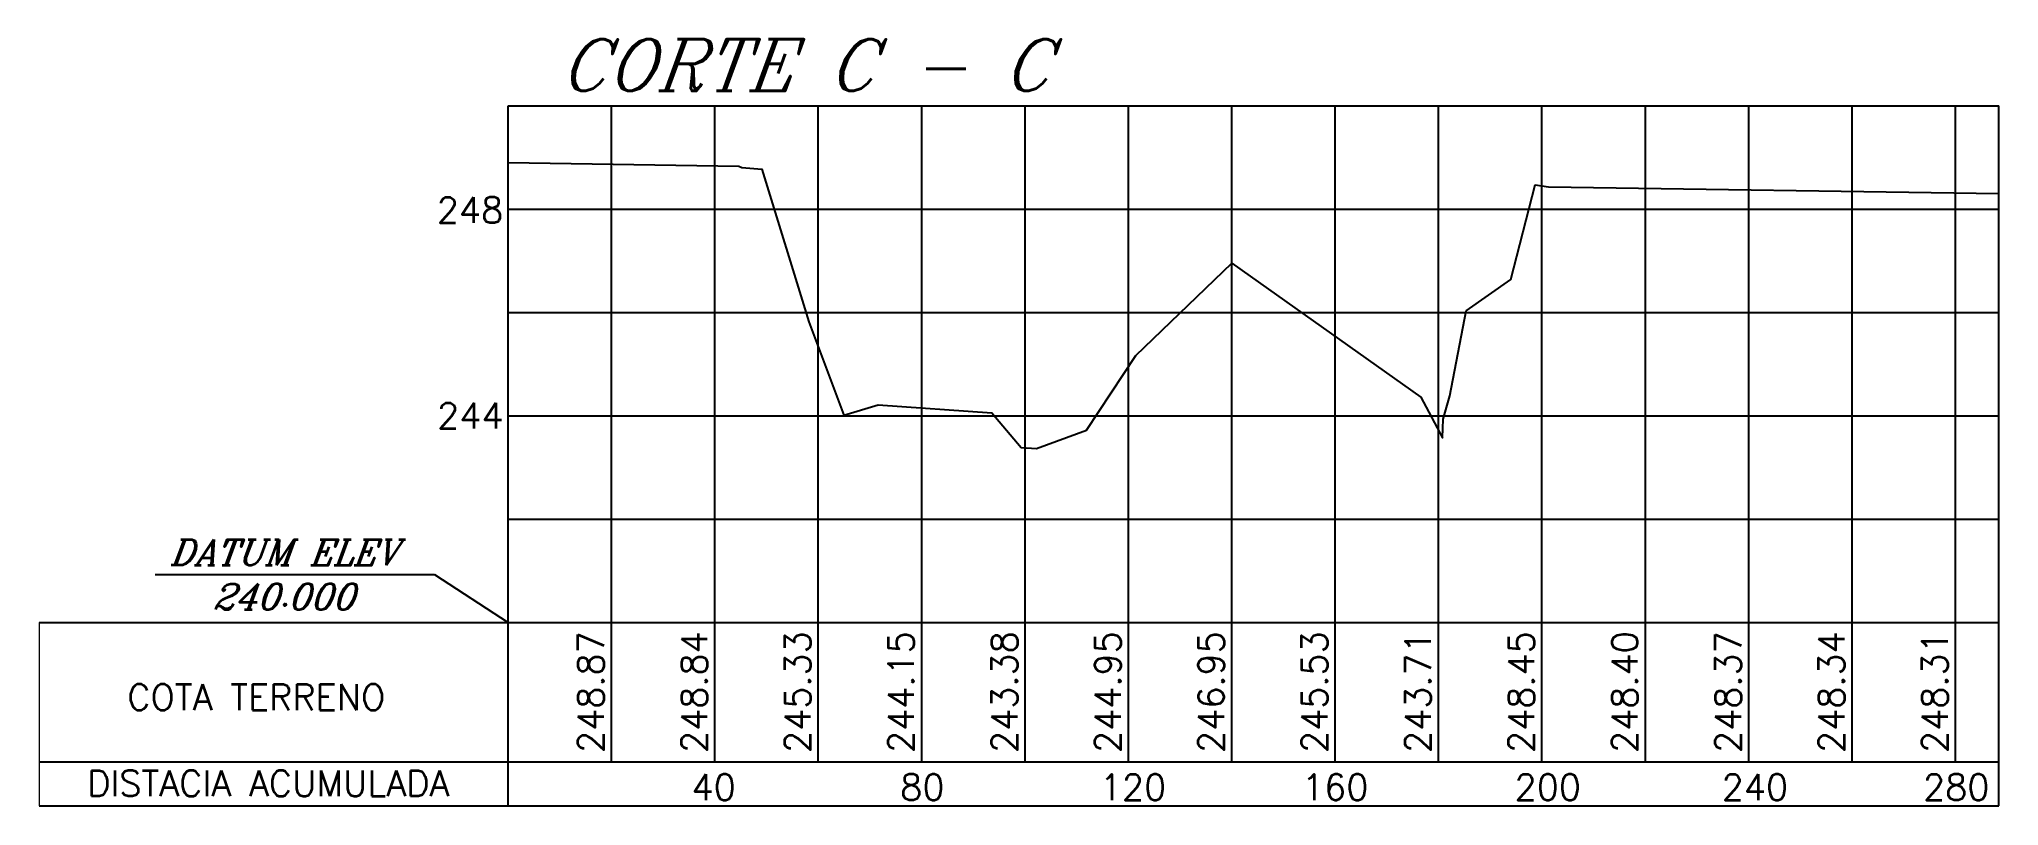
# Model space of a CAD drawing. Header units: metres. Extents: x 708941 to 724052, y 5405153 to 5413472.
# Drawn here: x 717236.8 to 717615.9, y 5407083.1 to 5407231.5 of the extents above; entities that cross this region are included whole.
import ezdxf
from ezdxf.enums import TextEntityAlignment as Align

# ---------------------------------------------------------------- set-up
doc = ezdxf.new("R2010")
doc.units = ezdxf.units.M
doc.header["$LTSCALE"] = 12.7
doc.header["$MEASUREMENT"] = 0
doc.layers.add('FORMATO', color=7, linetype='Continuous', lineweight=13)
for name, color, linetype in [('PBASE', 7, 'Continuous'), ('PEGCT', 7, 'Continuous'), ('PGRID', 250, 'Continuous'), ('PGRIDT', 7, 'Continuous')]:
    doc.layers.add(name, color=color, linetype=linetype)
doc.styles.add('5mm', font='simplex', dxfattribs={"height": 2.5})
doc.styles.add('C10O', font='complex', dxfattribs={"oblique": 20, "height": 4.167})

msp = doc.modelspace()

# ---------------------------------------------------------------- texts
at = {"style": 'C10O', "oblique": 20}
msp.add_text('CORTE C - C', height=10, dxfattribs=at).set_placement((717384.76, 5407221.46), align=Align.CENTER)
at = {"layer": 'PEGCT', "style": '5mm'}
for s, p in [('248.87', (717347.55, 5407105.09)), ('248.84', (717367.55, 5407105.09)), ('245.33', (717387.55, 5407105.09)), ('244.15', (717407.55, 5407105.09)), ('243.38', (717427.55, 5407105.09)), ('244.95', (717447.55, 5407105.09)), ('246.95', (717467.55, 5407105.09)), ('245.53', (717487.55, 5407105.09)), ('243.71', (717507.55, 5407105.09)), ('248.45', (717527.55, 5407105.09)), ('248.40', (717547.55, 5407105.09)), ('248.37', (717567.55, 5407105.09)), ('248.34', (717587.55, 5407105.09)), ('248.31', (717607.55, 5407105.09))]:
    msp.add_text(s, height=5, rotation=90, dxfattribs=at).set_placement(p, align=Align.BOTTOM_CENTER)
for s, p in [('COTA TERRENO', (717278.82, 5407104.12)), ('DISTACIA ACUMULADA', (717281.14, 5407087.44)), ('40', (717367.3, 5407086.7)), ('80', (717407.68, 5407086.7)), ('120', (717448.43, 5407086.7)), ('160', (717487.55, 5407086.7)), ('200', (717528.67, 5407086.7)), ('240', (717568.74, 5407086.7)), ('280', (717607.69, 5407086.7))]:
    msp.add_text(s, height=5, dxfattribs=at).set_placement(p, align=Align.MIDDLE_CENTER)
at = {"layer": 'PGRIDT', "style": '5mm'}
for s, p in [('248', (717326.6, 5407198.39)), ('244', (717326.66, 5407158.59))]:
    msp.add_text(s, height=5, dxfattribs=at).set_placement(p, align=Align.MIDDLE_RIGHT)

# ---------------------------------------------------------------- blocks, each defined once
blk = doc.blocks.new('datum')
blk.add_line((-1.625, 0), (-0.125, 0))
at = {"style": 'C10O', "oblique": 20}
blk.add_text('DATUM ELEV', height=0.1389, dxfattribs=at).set_placement((-0.9375, 0.05), align=Align.CENTER)
blk.add_attdef('DATUM', text='', height=0.1389, dxfattribs=at).set_placement((-0.9375, -0.18889), align=Align.CENTER)

# ---------------------------------------------------------------- linework, layer by layer
at = {"color": 5}
msp.add_lwpolyline([(717327.55, 5407207.59), (717372.18, 5407206.9), (717372.78, 5407206.6), (717376.64, 5407206.33), (717385.72, 5407176.77), (717392.47, 5407158.7), (717399.1, 5407160.68), (717421.09, 5407159.14), (717426.76, 5407152.41), (717429.79, 5407152.27), (717439.4, 5407155.81), (717448.99, 5407170.24), (717467.54, 5407188.08), (717504.08, 5407162.2), (717508.27, 5407154.3), (717508.46, 5407157.91), (717509.73, 5407162.44), (717512.88, 5407178.86), (717521.55, 5407184.95), (717526.21, 5407203.28), (717528.78, 5407202.89), (717615.92, 5407201.59)], dxfattribs=at)
at = {"layer": 'FORMATO'}
msp.add_line((717236.82, 5407118.59), (717236.82, 5407083.08), dxfattribs=at)
at = {"layer": 'PBASE'}
for p, q in [((717236.82, 5407118.59), (717524.69, 5407118.59)), ((717327.55, 5407118.59), (717615.92, 5407118.59)), ((717327.55, 5407083.08), (717327.55, 5407118.59)), ((717347.55, 5407091.59), (717347.55, 5407118.59)), ((717367.55, 5407091.59), (717367.55, 5407118.59)), ((717387.55, 5407091.59), (717387.55, 5407118.59)), ((717407.55, 5407091.59), (717407.55, 5407118.59)), ((717427.55, 5407091.59), (717427.55, 5407118.59)), ((717447.55, 5407091.59), (717447.55, 5407118.59)), ((717467.55, 5407091.59), (717467.55, 5407118.59)), ((717487.55, 5407091.59), (717487.55, 5407118.59)), ((717507.55, 5407091.59), (717507.55, 5407118.59)), ((717527.55, 5407091.59), (717527.55, 5407118.59)), ((717547.55, 5407091.59), (717547.55, 5407118.59)), ((717567.55, 5407091.59), (717567.55, 5407118.59)), ((717587.55, 5407091.59), (717587.55, 5407118.59)), ((717607.55, 5407091.59), (717607.55, 5407118.59)), ((717615.92, 5407083.08), (717615.92, 5407118.59)), ((717236.82, 5407091.59), (717615.92, 5407091.59)), ((717236.82, 5407083.08), (717615.92, 5407083.08))]:
    msp.add_line(p, q, dxfattribs=at)
msp.add_lwpolyline([(717313.27, 5407127.86), (717327.55, 5407118.59)], dxfattribs=at)
at = {"layer": 'PGRID'}
for p, q in [((717327.55, 5407218.59), (717615.92, 5407218.59)), ((717327.55, 5407118.59), (717327.55, 5407218.59)), ((717347.55, 5407118.59), (717347.55, 5407218.59)), ((717367.55, 5407118.59), (717367.55, 5407218.59)), ((717387.55, 5407118.59), (717387.55, 5407218.59)), ((717407.55, 5407118.59), (717407.55, 5407218.59)), ((717427.55, 5407118.59), (717427.55, 5407218.59)), ((717447.55, 5407118.59), (717447.55, 5407218.59)), ((717467.55, 5407118.59), (717467.55, 5407218.59)), ((717487.55, 5407118.59), (717487.55, 5407218.59)), ((717507.55, 5407118.59), (717507.55, 5407218.59)), ((717527.55, 5407118.59), (717527.55, 5407218.59)), ((717547.55, 5407118.59), (717547.55, 5407218.59)), ((717567.55, 5407118.59), (717567.55, 5407218.59)), ((717587.55, 5407118.59), (717587.55, 5407218.59)), ((717607.55, 5407118.59), (717607.55, 5407218.59)), ((717615.92, 5407118.59), (717615.92, 5407218.59)), ((717327.55, 5407198.59), (717615.92, 5407198.59)), ((717327.55, 5407178.59), (717615.92, 5407178.59)), ((717327.55, 5407158.59), (717615.92, 5407158.59)), ((717327.55, 5407138.59), (717615.92, 5407138.59))]:
    msp.add_line(p, q, dxfattribs=at)

# ---------------------------------------------------------------- block references
at = {"layer": 'PBASE', "xscale": 35.99712023045868, "yscale": 35.99712023045868, "zscale": 35.99712023045868}
msp.add_blockref('datum', (717317.77, 5407127.86), dxfattribs=at).add_auto_attribs({'DATUM': '240.000'})

msp.set_redraw_order([(e.dxf.handle, doc.entitydb.next_handle()) for e in msp.query("TEXT MTEXT ATTDEF DIMENSION ARC_DIMENSION")])  # texts and dimensions are drawn at this point

doc.saveas('drawing.dxf')
